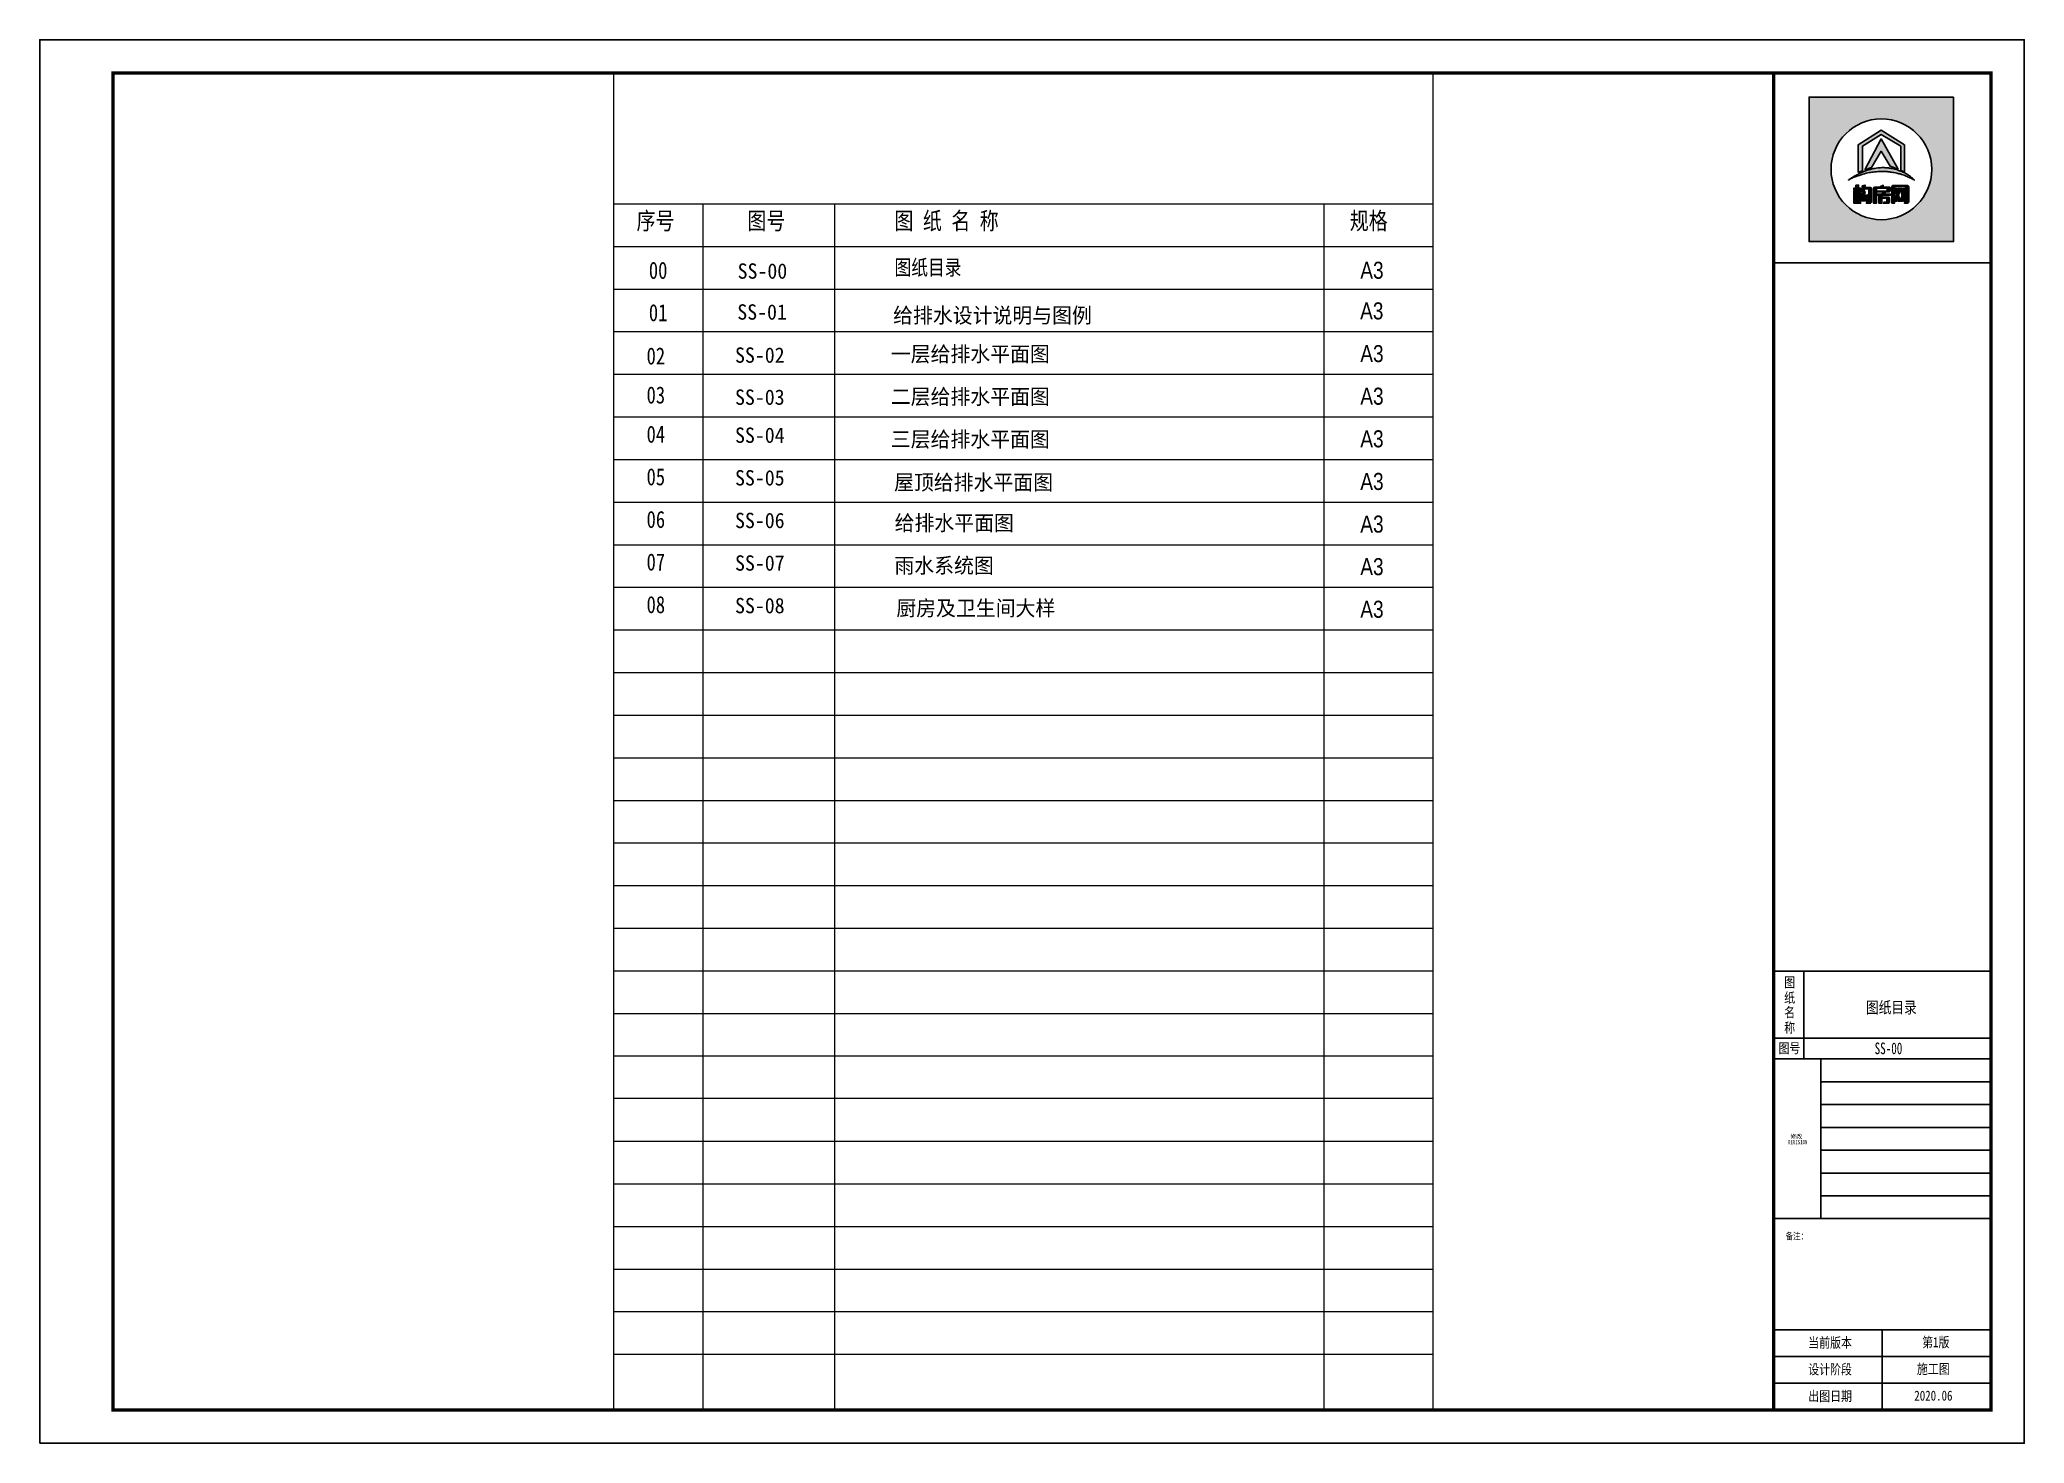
# Model space of a CAD drawing. Header units: millimetres. Extents: x -807114 to -50119, y -468455 to -61603.
# Drawn here: x -411661 to -375195, y -237099 to -211314 of the extents above; entities that cross this region are included whole.
import ezdxf
from ezdxf.enums import TextEntityAlignment as Align

# ---------------------------------------------------------------- set-up
doc = ezdxf.new("R2010")
doc.units = ezdxf.units.MM
doc.header["$LTSCALE"] = 1000
for name, color, linetype in [('PUB_TEXT', 3, 'Continuous'), ('PUB_TITLE', 4, 'Continuous'), ('建-文字', 7, 'Continuous'), ('标注', 7, 'Continuous'), ('标注1', 7, 'Continuous')]:
    doc.layers.add(name, color=color, linetype=linetype)
doc.styles.add('style2', font='', dxfattribs={"width": 0.8, "height": 250})
doc.styles.add('uni-黑体', font='simhei.ttf')
doc.styles.add('ZDBOX', font='simsun.ttc', dxfattribs={"width": 0.7})
doc.styles.add('宋体', font='simsun.ttc', dxfattribs={"width": 0.8})
doc.styles.get('style2').set_extended_font_data('SimSun')

msp = doc.modelspace()

# ---------------------------------------------------------------- texts
at = {"style": 'ZDBOX', "width": 0.8}
for s, height, p in [('图', 184.2, (-379506.4, -228632.6)), ('纸', 184.2, (-379506.4, -228910.4)), ('称', 184.2, (-379506.4, -229461.2)), ('名', 184.2, (-379506.4, -229178.8)), ('图号', 184.17, (-379510.1, -229841)), ('备注：', 122.78, (-379375.2, -233288.2))]:
    msp.add_text(s, height=height, dxfattribs=at).set_placement(p, align=Align.MIDDLE)
for s, p in [('当前版本', (-379165.4, -235341.2)), ('第1版', (-377071.9, -235332.8)), ('设计阶段', (-379165.4, -235832.3)), ('施工图', (-377168.1, -235823.9)), ('出图日期', (-379165.4, -236323.4)), ('2020.06', (-377216.2, -236315))]:
    msp.add_text(s, height=184.17, dxfattribs=at).set_placement(p)
at = {"layer": 'PUB_TEXT', "color": 8, "style": '宋体', "width": 0.7}
msp.add_text('REVISION', height=78.05, dxfattribs=at).set_placement((-379536.5, -231628.3), align=Align.BOTTOM_LEFT)
at = {"layer": 'PUB_TEXT', "color": 8, "style": '宋体'}
msp.add_text('修改', height=78.05, dxfattribs=at).set_placement((-379494, -231500.3))
at = {"layer": '建-文字', "style": 'uni-黑体'}
for s, width, p in [('图纸目录', 0.8, (-378104.3, -229198.3)), ('SS-00', 0.7, (-377945.1, -229950.3))]:
    msp.add_text(s, height=213.77, dxfattribs=dict(at, width=width)).set_placement(p)
at = {"layer": '标注', "color": 8, "style": 'style2', "width": 0.8}
for s, p in [('00', (-400468.3, -215707.5)), ('01', (-400468.3, -216485.6)), ('02', (-400510.1, -217281)), ('03', (-400510.1, -217997.2)), ('04', (-400510.1, -218717.3)), ('05', (-400510.1, -219500.3)), ('06', (-400510.1, -220283.3)), ('07', (-400510.1, -221065.4)), ('08', (-400510.1, -221848.1))]:
    msp.add_text(s, height=313.08, dxfattribs=at).set_placement(p)
at = {"layer": '标注', "color": 8, "lineweight": 0, "style": 'style2', "width": 0.95}
for s, p in [('SS-00', (-398836.4, -215705)), ('SS-01', (-398842.6, -216457.3)), ('给排水设计说明与图例', (-395980, -216519)), ('SS-02', (-398884.4, -217248.7)), ('一层给排水平面图', (-396021.9, -217229.5)), ('二层给排水平面图', (-396021.9, -218012.5)), ('SS-03', (-398884.4, -218021.9)), ('SS-04', (-398884.4, -218720.5)), ('三层给排水平面图', (-396021.9, -218795.2)), ('SS-05', (-398884.4, -219503.5)), ('SS-06', (-398884.4, -220286.5)), ('SS-07', (-398884.4, -221068.6)), ('SS-08', (-398884.4, -221851.3))]:
    msp.add_text(s, height=281.78, dxfattribs=at).set_placement(p)
for s, p in [('屋顶给排水平面图', (-394501.9, -219440.9)), ('给排水平面图', (-394856.4, -220185.4)), ('雨水系统图', (-395043.2, -220967.5)), ('厨房及卫生间大样', (-394460.3, -221750.2))]:
    msp.add_text(s, height=281.78, dxfattribs=at).set_placement(p, align=Align.MIDDLE)
at = {"layer": '标注', "color": 8, "lineweight": 0, "attachment_point": 1, "style": 'style2'}
for s, insert, char_height, width in [('{\\fSimSun|b0|i0|c134|p32;序号}', (-400694.2, -214481.8), 319.345, 5171.284), ('{\\fSimSun|b0|i0|c134|p32;图号}', (-398656.8, -214481.8), 319.345, 5171.284), ('{\\fSimSun|b0|i0|c134|p54;图 纸 名 称}', (-395955.3, -214481.8), 319.345, 5171.284), ('{\\fSimSun|b0|i0|c134|p32;规格}', (-387589.1, -214481.8), 319.345, 5171.284), ('{\\fSimSun|b0|i0|c134|p32;图纸目录}', (-395954.2, -215356.9), 281.775, 5171.284), ('{\\fArial|b0|i0|c0|p32;A3}', (-387395.5, -215393.2), 313.083, 1019.668), ('{\\fArial|b0|i0|c0|p32;A3}', (-387398.6, -216140), 313.083, 1019.668), ('{\\fArial|b0|i0|c0|p32;A3}', (-387395.5, -216924.3), 313.083, 1019.668), ('{\\fArial|b0|i0|c0|p32;A3}', (-387395.5, -217707), 313.083, 1019.668), ('{\\fArial|b0|i0|c0|p32;A3}', (-387395.5, -218489.7), 313.083, 1019.668), ('{\\fArial|b0|i0|c0|p32;A3}', (-387395.5, -219272.7), 313.083, 1019.668), ('{\\fArial|b0|i0|c0|p32;A3}', (-387395.5, -220055.7), 313.083, 1019.668), ('{\\fArial|b0|i0|c0|p32;A3}', (-387395.5, -220837.9), 313.083, 1019.668), ('{\\fArial|b0|i0|c0|p32;A3}', (-387395.5, -221620.6), 313.083, 1019.668)]:
    msp.add_mtext(s, dxfattribs=dict(at, insert=insert, char_height=char_height, width=width))

# ---------------------------------------------------------------- blocks, each defined once
blk = doc.blocks.new('sadasfafa')
h = blk.add_hatch(color=252)
h.dxf.hatch_style = 1
h.paths.add_polyline_path([(1853311, -2488040), (1853311, -2490368), (1855639, -2490368), (1855639, -2488040)])
h.paths.add_polyline_path([(1855286, -2489204, 1), (1853664, -2489204, 1)], flags=16)
edge = h.paths.add_edge_path(flags=0)
edge.add_spline(control_points=[(1853945, -2489376), (1853935, -2489385), (1854022, -2489327), (1854064, -2489324), (1854178, -2489280), (1854273, -2489257), (1854375, -2489242), (1854470, -2489236), (1854555, -2489239), (1854630, -2489250), (1854700, -2489259), (1854781, -2489280), (1854854, -2489303), (1854917, -2489335), (1854967, -2489354), (1854993, -2489368), (1855014, -2489382), (1854982, -2489354), (1854965, -2489332), (1854910, -2489297), (1854854, -2489260), (1854784, -2489234), (1854713, -2489206), (1854640, -2489189), (1854569, -2489179), (1854497, -2489176), (1854414, -2489178), (1854321, -2489198), (1854229, -2489222), (1854147, -2489257), (1854080, -2489292), (1854021, -2489325), (1853977, -2489352), (1853953, -2489369), (1853945, -2489376)], knot_values=[0, 0, 0, 0, 114.670179, 423.637006, 763.89867, 1083.683754, 1343.405239, 1688.07646, 1952.326814, 2113.699055, 2375.693807, 2595.188681, 2872.839541, 3068.155951, 3238.592156, 3348.056762, 3361.095167, 3431.805845, 3527.265261, 3733.200323, 3952.805082, 4160.23278, 4398.128766, 4650.488133, 4837.16968, 5050.428326, 5308.684497, 5588.159898, 5913.430939, 6163.12325, 6398.139207, 6601.625078, 6772.549769, 6871.149972, 6871.149972, 6871.149972, 6871.149972], degree=3, periodic=1)
h.paths.add_polyline_path([(1854530, -2489580), (1854534, -2489580), (1854534, -2489603), (1854618, -2489603), (1854618, -2489621), (1854481, -2489621), (1854481, -2489650), (1854589, -2489650), (1854599, -2489656), (1854606, -2489666), (1854606, -2489733), (1854600, -2489742), (1854590, -2489750), (1854506, -2489750), (1854514, -2489740), (1854518, -2489731), (1854552, -2489731), (1854558, -2489728), (1854560, -2489721), (1854560, -2489675), (1854558, -2489670), (1854553, -2489667), (1854481, -2489667), (1854481, -2489750), (1854436, -2489750), (1854436, -2489626), (1854433, -2489621), (1854406, -2489621), (1854406, -2489603), (1854488, -2489603), (1854488, -2489590)], flags=0)
h.paths.add_polyline_path([(1854486, -2489468), (1854506, -2489461), (1854506, -2489485), (1854510, -2489489), (1854601, -2489489), (1854609, -2489494), (1854615, -2489502), (1854615, -2489556), (1854607, -2489564), (1854599, -2489569), (1854401, -2489569), (1854394, -2489573), (1854394, -2489750), (1854349, -2489750), (1854349, -2489504), (1854355, -2489495), (1854367, -2489489), (1854462, -2489489), (1854462, -2489474)], flags=0)
h.paths.add_polyline_path([(1854394, -2489554), (1854394, -2489512), (1854404, -2489506), (1854562, -2489506), (1854570, -2489513), (1854570, -2489554)], flags=0)
h.paths.add_polyline_path([(1854214, -2489569), (1854203, -2489632), (1854193, -2489683), (1854194, -2489689), (1854218, -2489689), (1854220, -2489683), (1854214, -2489633), (1854254, -2489614), (1854263, -2489686), (1854263, -2489700), (1854255, -2489709), (1854159, -2489709), (1854150, -2489702), (1854148, -2489692), (1854173, -2489569)], flags=0)
h.paths.add_polyline_path([(1854187, -2489466), (1854213, -2489458), (1854207, -2489496), (1854296, -2489496), (1854305, -2489498), (1854312, -2489505), (1854314, -2489513), (1854314, -2489733), (1854310, -2489741), (1854301, -2489750), (1854231, -2489750), (1854238, -2489741), (1854243, -2489730), (1854261, -2489730), (1854268, -2489727), (1854270, -2489720), (1854270, -2489531), (1854270, -2489526), (1854267, -2489521), (1854260, -2489516), (1854202, -2489516), (1854201, -2489534), (1854196, -2489558), (1854150, -2489558), (1854159, -2489535), (1854165, -2489504), (1854167, -2489471)], flags=0)
h.paths.add_polyline_path([(1854140, -2489544), (1854140, -2489750), (1854114, -2489750), (1854114, -2489544)], flags=0)
h.paths.add_polyline_path([(1854056, -2489544), (1854053, -2489750), (1854031, -2489750), (1854031, -2489544)], flags=0)
h.paths.add_polyline_path([(1854107, -2489459), (1854107, -2489508), (1854139, -2489508), (1854139, -2489527), (1854107, -2489527), (1854107, -2489750), (1854062, -2489750), (1854062, -2489527), (1854029, -2489527), (1854029, -2489508), (1854062, -2489508), (1854062, -2489459)], flags=0)
h.paths.add_polyline_path([(1854209, -2489211), (1854471, -2488714), (1854743, -2489200), (1854618, -2489155), (1854470, -2488913), (1854318, -2489172)], flags=0)
h.paths.add_polyline_path([(1854102, -2488808), (1854470, -2488575), (1854848, -2488810), (1854848, -2489247), (1854790, -2489223), (1854790, -2488832), (1854471, -2488643), (1854168, -2488829), (1854168, -2489231), (1854102, -2489257)], flags=0)
h.paths.add_polyline_path([(1854685, -2489750), (1854641, -2489750), (1854641, -2489488), (1854641, -2489484), (1854646, -2489475), (1854656, -2489467), (1854898, -2489467), (1854907, -2489471), (1854916, -2489478), (1854916, -2489731), (1854908, -2489743), (1854902, -2489750), (1854847, -2489750), (1854858, -2489732), (1854866, -2489731), (1854869, -2489724), (1854869, -2489718), (1854867, -2489718), (1854836, -2489718), (1854826, -2489684), (1854814, -2489718), (1854746, -2489718), (1854736, -2489684), (1854722, -2489718), (1854689, -2489718), (1854689, -2489709), (1854691, -2489709), (1854720, -2489621), (1854685, -2489512)], flags=0)
h.paths.add_polyline_path([(1854779, -2489518), (1854809, -2489621), (1854781, -2489709), (1854777, -2489709), (1854750, -2489621), (1854775, -2489518)], flags=0)
h = blk.add_hatch(color=7)
h.dxf.hatch_style = 1
h.paths.add_polyline_path([(1854102, -2489257), (1854168, -2489231), (1854168, -2488829), (1854471, -2488643), (1854790, -2488832), (1854790, -2489223), (1854848, -2489247), (1854848, -2488810), (1854470, -2488575), (1854102, -2488808)])
h = blk.add_hatch(color=7)
h.dxf.hatch_style = 1
h.paths.add_polyline_path([(1854318, -2489172), (1854470, -2488913), (1854618, -2489155), (1854743, -2489200), (1854471, -2488714), (1854209, -2489211)])
h = blk.add_hatch(color=7)
h.dxf.hatch_style = 1
edge = h.paths.add_edge_path()
edge.add_spline(control_points=[(1853945, -2489376), (1853953, -2489369), (1853977, -2489352), (1854021, -2489325), (1854080, -2489292), (1854147, -2489257), (1854229, -2489222), (1854321, -2489198), (1854414, -2489178), (1854497, -2489176), (1854569, -2489179), (1854640, -2489189), (1854713, -2489206), (1854784, -2489234), (1854854, -2489260), (1854910, -2489297), (1854965, -2489332), (1854982, -2489354), (1855014, -2489382), (1854993, -2489368), (1854967, -2489354), (1854917, -2489335), (1854854, -2489303), (1854781, -2489280), (1854700, -2489259), (1854630, -2489250), (1854555, -2489239), (1854470, -2489236), (1854375, -2489242), (1854273, -2489257), (1854178, -2489280), (1854064, -2489324), (1854022, -2489327), (1853935, -2489385), (1853945, -2489376)], knot_values=[0, 0, 0, 0, 98.600203, 269.524894, 473.010766, 708.026723, 957.719033, 1282.990074, 1562.465475, 1820.721647, 2033.980292, 2220.661839, 2473.021206, 2710.917192, 2918.34489, 3137.949649, 3343.884711, 3439.344127, 3510.054805, 3523.09321, 3632.557816, 3802.994021, 3998.310431, 4275.961291, 4495.456165, 4757.450917, 4918.823158, 5183.073513, 5527.744733, 5787.466218, 6107.251302, 6447.512966, 6756.479793, 6871.149972, 6871.149972, 6871.149972, 6871.149972], degree=3, periodic=1)
h = blk.add_hatch(color=7)
h.dxf.hatch_style = 1
h.paths.add_polyline_path([(1854062, -2489459), (1854062, -2489508), (1854029, -2489508), (1854029, -2489527), (1854062, -2489527), (1854062, -2489750), (1854107, -2489750), (1854107, -2489527), (1854139, -2489527), (1854139, -2489508), (1854107, -2489508), (1854107, -2489459)])
h = blk.add_hatch(color=7)
h.dxf.hatch_style = 1
h.paths.add_polyline_path([(1854167, -2489471), (1854165, -2489504), (1854159, -2489535), (1854150, -2489558), (1854196, -2489558), (1854201, -2489534), (1854202, -2489516), (1854260, -2489516), (1854267, -2489521), (1854270, -2489526), (1854270, -2489531), (1854270, -2489720), (1854268, -2489727), (1854261, -2489730), (1854243, -2489730), (1854238, -2489741), (1854231, -2489750), (1854301, -2489750), (1854310, -2489741), (1854314, -2489733), (1854314, -2489513), (1854312, -2489505), (1854305, -2489498), (1854296, -2489496), (1854207, -2489496), (1854213, -2489458), (1854187, -2489466)])
h = blk.add_hatch(color=7)
h.dxf.hatch_style = 1
h.paths.add_polyline_path([(1854462, -2489474), (1854462, -2489489), (1854367, -2489489), (1854355, -2489495), (1854349, -2489504), (1854349, -2489750), (1854394, -2489750), (1854394, -2489573), (1854401, -2489569), (1854599, -2489569), (1854607, -2489564), (1854615, -2489556), (1854615, -2489502), (1854609, -2489494), (1854601, -2489489), (1854510, -2489489), (1854506, -2489485), (1854506, -2489461), (1854486, -2489468)])
h.paths.add_polyline_path([(1854394, -2489554), (1854394, -2489512), (1854404, -2489506), (1854562, -2489506), (1854570, -2489513), (1854570, -2489554)], flags=16)
h = blk.add_hatch(color=7)
h.dxf.hatch_style = 1
h.paths.add_polyline_path([(1854685, -2489512), (1854685, -2489493), (1854693, -2489483), (1854862, -2489483), (1854869, -2489491), (1854869, -2489724), (1854866, -2489731), (1854858, -2489732), (1854847, -2489750), (1854902, -2489750), (1854908, -2489743), (1854916, -2489731), (1854916, -2489478), (1854907, -2489471), (1854898, -2489467), (1854656, -2489467), (1854646, -2489475), (1854641, -2489484), (1854641, -2489488), (1854641, -2489750), (1854685, -2489750)])
h = blk.add_hatch(color=7)
h.dxf.hatch_style = 1
h.paths.add_polyline_path([(1854866, -2489709), (1854840, -2489621), (1854866, -2489512), (1854836, -2489512), (1854824, -2489558), (1854808, -2489512), (1854745, -2489512), (1854734, -2489557), (1854719, -2489512), (1854689, -2489512), (1854720, -2489621), (1854691, -2489709), (1854689, -2489709), (1854689, -2489710), (1854689, -2489718), (1854722, -2489718), (1854736, -2489684), (1854746, -2489718), (1854814, -2489718), (1854826, -2489684), (1854836, -2489718), (1854867, -2489718), (1854867, -2489709)])
h.paths.add_polyline_path([(1854779, -2489518), (1854809, -2489621), (1854781, -2489709), (1854777, -2489709), (1854750, -2489621), (1854775, -2489518)], flags=16)
h = blk.add_hatch(color=7)
h.dxf.hatch_style = 1
h.paths.add_polyline_path([(1854031, -2489544), (1854031, -2489750), (1854053, -2489750), (1854056, -2489544)])
h = blk.add_hatch(color=7)
h.dxf.hatch_style = 1
h.paths.add_polyline_path([(1854114, -2489544), (1854114, -2489750), (1854140, -2489750), (1854140, -2489544)])
h = blk.add_hatch(color=7)
h.dxf.hatch_style = 1
h.paths.add_polyline_path([(1854173, -2489569), (1854148, -2489692), (1854150, -2489702), (1854159, -2489709), (1854255, -2489709), (1854263, -2489700), (1854263, -2489686), (1854254, -2489614), (1854214, -2489633), (1854220, -2489683), (1854218, -2489689), (1854194, -2489689), (1854193, -2489683), (1854203, -2489632), (1854214, -2489569)])
h = blk.add_hatch(color=7)
h.dxf.hatch_style = 1
h.paths.add_polyline_path([(1854488, -2489590), (1854488, -2489603), (1854406, -2489603), (1854406, -2489621), (1854433, -2489621), (1854436, -2489626), (1854436, -2489750), (1854481, -2489750), (1854481, -2489667), (1854553, -2489667), (1854558, -2489670), (1854560, -2489675), (1854560, -2489721), (1854558, -2489728), (1854552, -2489731), (1854518, -2489731), (1854514, -2489740), (1854506, -2489750), (1854590, -2489750), (1854600, -2489742), (1854606, -2489733), (1854606, -2489666), (1854599, -2489656), (1854589, -2489650), (1854481, -2489650), (1854481, -2489621), (1854618, -2489621), (1854618, -2489603), (1854534, -2489603), (1854534, -2489580), (1854530, -2489580)])
for points in [[(1855639, -2488040), (1853311, -2488040), (1853311, -2490368), (1855639, -2490368)], [(1854102, -2489257), (1854102, -2488808), (1854470, -2488575), (1854848, -2488810), (1854848, -2489247), (1854790, -2489223), (1854790, -2488832), (1854471, -2488643), (1854168, -2488829), (1854168, -2489231)], [(1854209, -2489211), (1854318, -2489172), (1854470, -2488913), (1854618, -2489155), (1854743, -2489200), (1854471, -2488714)], [(1854062, -2489459), (1854107, -2489459), (1854107, -2489508), (1854139, -2489508), (1854139, -2489527), (1854107, -2489527), (1854107, -2489750), (1854062, -2489750), (1854062, -2489527), (1854029, -2489527), (1854029, -2489508), (1854062, -2489508)], [(1854462, -2489474), (1854486, -2489468), (1854506, -2489461), (1854506, -2489485), (1854510, -2489489), (1854601, -2489489), (1854609, -2489494), (1854615, -2489502), (1854615, -2489556), (1854607, -2489564), (1854599, -2489569), (1854401, -2489569), (1854394, -2489573), (1854394, -2489750), (1854349, -2489750), (1854349, -2489504), (1854355, -2489495), (1854367, -2489489), (1854462, -2489489)], [(1854394, -2489554), (1854570, -2489554), (1854570, -2489513), (1854562, -2489506), (1854404, -2489506), (1854394, -2489512)], [(1854641, -2489750), (1854641, -2489488), (1854641, -2489484), (1854646, -2489475), (1854656, -2489467), (1854898, -2489467), (1854907, -2489471), (1854916, -2489478), (1854916, -2489731), (1854908, -2489743), (1854902, -2489750), (1854847, -2489750), (1854858, -2489732), (1854866, -2489731), (1854869, -2489724), (1854869, -2489491), (1854862, -2489483), (1854693, -2489483), (1854685, -2489493), (1854685, -2489750)], [(1854775, -2489518), (1854779, -2489518), (1854809, -2489621), (1854781, -2489709), (1854777, -2489709), (1854750, -2489621)], [(1854056, -2489544), (1854031, -2489544), (1854031, -2489750), (1854053, -2489750)], [(1854114, -2489544), (1854140, -2489544), (1854140, -2489750), (1854114, -2489750)], [(1854488, -2489590), (1854530, -2489580), (1854534, -2489580), (1854534, -2489603), (1854618, -2489603), (1854618, -2489621), (1854481, -2489621), (1854481, -2489650), (1854589, -2489650), (1854599, -2489656), (1854606, -2489666), (1854606, -2489733), (1854600, -2489742), (1854590, -2489750), (1854506, -2489750), (1854514, -2489740), (1854518, -2489731), (1854552, -2489731), (1854558, -2489728), (1854560, -2489721), (1854560, -2489675), (1854558, -2489670), (1854553, -2489667), (1854481, -2489667), (1854481, -2489750), (1854436, -2489750), (1854436, -2489626), (1854433, -2489621), (1854406, -2489621), (1854406, -2489603), (1854488, -2489603)]]:
    blk.add_lwpolyline(points, close=True)
for points in [[(1854167, -2489471), (1854187, -2489466), (1854213, -2489458), (1854207, -2489496), (1854296, -2489496), (1854305, -2489498), (1854312, -2489505), (1854314, -2489513), (1854314, -2489733), (1854310, -2489741), (1854301, -2489750), (1854231, -2489750), (1854238, -2489741), (1854243, -2489730), (1854261, -2489730), (1854268, -2489727), (1854270, -2489720), (1854270, -2489531), (1854270, -2489526), (1854267, -2489521), (1854260, -2489516), (1854202, -2489516), (1854201, -2489534), (1854196, -2489558), (1854150, -2489558), (1854150, -2489558), (1854159, -2489535), (1854165, -2489504), (1854167, -2489471)], [(1854866, -2489709), (1854866, -2489709), (1854867, -2489709), (1854867, -2489718), (1854836, -2489718), (1854826, -2489684), (1854814, -2489718), (1854746, -2489718), (1854736, -2489684), (1854722, -2489718), (1854689, -2489718), (1854689, -2489710), (1854689, -2489709), (1854691, -2489709), (1854720, -2489621), (1854689, -2489512)], [(1854173, -2489569), (1854214, -2489569), (1854203, -2489632), (1854193, -2489683), (1854194, -2489689), (1854218, -2489689), (1854220, -2489683), (1854214, -2489633), (1854254, -2489614), (1854263, -2489686), (1854263, -2489700), (1854255, -2489709), (1854159, -2489709), (1854150, -2489702), (1854148, -2489692), (1854173, -2489569)]]:
    blk.add_lwpolyline(points)
at = {"color": 7}
blk.add_lwpolyline([(1854689, -2489512), (1854719, -2489512), (1854734, -2489557), (1854745, -2489512), (1854808, -2489512), (1854824, -2489558), (1854836, -2489512), (1854866, -2489512), (1854840, -2489621), (1854866, -2489709)], dxfattribs=at)
blk.add_circle((1854475, -2489204), 811)
at = {"start_tangent": (-0.74079, -0.671736), "end_tangent": (-0.74079, -0.671736)}
blk.add_spline([(1853945, -2489376), (1853977, -2489357), (1854071, -2489318), (1854178, -2489282), (1854280, -2489257), (1854365, -2489245), (1854479, -2489238), (1854566, -2489241), (1854619, -2489248), (1854704, -2489261), (1854775, -2489279), (1854861, -2489308), (1854920, -2489335), (1854972, -2489357), (1855003, -2489375), (1855007, -2489377), (1854990, -2489361), (1854968, -2489339), (1854913, -2489299), (1854851, -2489261), (1854787, -2489235), (1854714, -2489208), (1854633, -2489189), (1854572, -2489180), (1854501, -2489177), (1854416, -2489181), (1854326, -2489198), (1854222, -2489227), (1854146, -2489259), (1854077, -2489294), (1854019, -2489327), (1853971, -2489357), (1853945, -2489376)], degree=3, dxfattribs=at)

# ---------------------------------------------------------------- linework, layer by layer
at = {"color": 2, "lineweight": 0}
for p, q in [((-401110.5, -236484.8), (-401110.5, -211928.3)), ((-386064.5, -211928.3), (-386064.5, -236484.8))]:
    msp.add_line(p, q, dxfattribs=at)
for p, q in [((-379246.7, -230038.7), (-379246.7, -228427.2)), ((-379799.3, -229655), (-375808.8, -229655))]:
    msp.add_line(p, q)
at = {"const_width": 30.7}
for points in [[(-379799.3, -215415.9), (-375808.8, -215415.9)], [(-379799.3, -228427.2), (-375808.8, -228427.2)], [(-379799.3, -230038.7), (-375808.8, -230038.7)], [(-379799.3, -232972), (-375808.8, -232972)]]:
    msp.add_lwpolyline(points, dxfattribs=at)
at = {"layer": 'PUB_TITLE'}
for p, q in [((-379799.3, -235011.4), (-375808.8, -235011.4)), ((-377804, -236484.8), (-377804, -235011.4)), ((-379799.3, -235502.5), (-375808.8, -235502.5)), ((-379799.3, -235993.7), (-375808.8, -235993.7))]:
    msp.add_line(p, q, dxfattribs=at)
for points in [[(-411661.3, -237098.7), (-375194.9, -237098.7), (-375194.9, -211314.4), (-411661.3, -211314.4)], [(-410315.9, -236484.8), (-375808.8, -236484.8), (-375808.8, -211928.3), (-410315.9, -211928.3)]]:
    msp.add_lwpolyline(points, close=True, dxfattribs=at)
at = {"layer": 'PUB_TITLE', "const_width": 61.4}
msp.add_lwpolyline([(-410315.9, -236484.8), (-375808.8, -236484.8), (-375808.8, -211928.3), (-410315.9, -211928.3)], close=True, dxfattribs=at)
msp.add_lwpolyline([(-379799.3, -236484.8), (-379799.3, -211928.3)], dxfattribs=at)
at = {"layer": 'PUB_TITLE'}
msp.add_lwpolyline([(-379799.3, -232972), (-375808.8, -232972)], dxfattribs=at)
for points in [[(-378931, -230038.7), (-378931, -230038.7), (-378931, -232953.6), (-378931, -232953.6)], [(-378931, -230457.7), (-378931, -230457.7), (-376605.5, -230457.7), (-375808.8, -230457.7)], [(-378931, -230876.8), (-378931, -230876.8), (-376605.5, -230876.8), (-375808.8, -230876.8)], [(-378931, -231295.8), (-378931, -231295.8), (-376605.5, -231295.8), (-375808.8, -231295.8)], [(-378931, -231714.9), (-378931, -231714.9), (-376605.5, -231714.9), (-375808.8, -231714.9)], [(-378931, -232133.9), (-378931, -232133.9), (-376605.5, -232133.9), (-375808.8, -232133.9)], [(-378931, -232552.9), (-378931, -232552.9), (-376605.5, -232552.9), (-375808.8, -232552.9)]]:
    msp.add_open_spline(points, degree=3, dxfattribs=at)
at = {"layer": '标注1', "color": 4, "lineweight": 0}
for p, q in [((-401110.5, -214329.5), (-386064.5, -214329.5)), ((-399467.6, -215112.2), (-399467.6, -214329.5)), ((-397050.9, -215112.2), (-397050.9, -214329.5)), ((-388061.8, -215112.2), (-388061.8, -214329.5)), ((-401110.5, -215112.2), (-386064.5, -215112.2)), ((-401110.5, -215112.2), (-386064.5, -215112.2)), ((-399467.6, -216677.6), (-399467.6, -215112.2)), ((-397050.9, -217460.3), (-397050.9, -215112.2)), ((-388061.8, -216677.6), (-388061.8, -215112.2)), ((-401110.5, -215894.9), (-386064.5, -215894.9)), ((-401110.5, -216677.6), (-386064.5, -216677.6)), ((-399467.6, -236484.8), (-399467.6, -216664.1)), ((-388061.8, -236484.8), (-388061.8, -216677.6)), ((-401110.5, -217460.3), (-386064.5, -217460.3)), ((-397050.9, -236484.8), (-397050.9, -217460.3)), ((-401110.5, -218243), (-386064.5, -218243)), ((-401110.5, -219025.7), (-386064.5, -219025.7)), ((-401110.5, -219025.7), (-386064.5, -219025.7)), ((-401110.5, -219808.7), (-386064.5, -219808.7)), ((-401110.5, -219808.7), (-386064.5, -219808.7)), ((-401110.5, -220591.7), (-386064.5, -220591.7)), ((-401110.5, -220591.7), (-386064.5, -220591.7)), ((-401110.5, -221373.9), (-386064.5, -221373.9)), ((-401110.5, -222156.6), (-386064.5, -222156.6)), ((-401110.5, -222939.3), (-386064.5, -222939.3)), ((-401110.5, -222939.3), (-386064.5, -222939.3)), ((-401110.5, -223722), (-386064.5, -223722)), ((-401110.5, -224504.7), (-386064.5, -224504.7)), ((-401110.5, -225287.4), (-386064.5, -225287.4)), ((-401110.5, -226070.1), (-386064.5, -226070.1)), ((-401110.5, -226070.1), (-386064.5, -226070.1)), ((-401110.5, -226852.8), (-386064.5, -226852.8)), ((-401110.5, -227635.5), (-386064.5, -227635.5)), ((-401110.5, -228418.3), (-386064.5, -228418.3)), ((-401110.5, -229201), (-386064.5, -229201)), ((-401110.5, -229983.7), (-386064.5, -229983.7)), ((-386064.5, -230766.4), (-401110.5, -230766.4)), ((-401110.5, -231549.1), (-386064.5, -231549.1)), ((-401110.5, -232331.8), (-386064.5, -232331.8)), ((-401110.5, -232331.8), (-386064.5, -232331.8)), ((-401110.5, -233114.5), (-386064.5, -233114.5)), ((-401110.5, -233897.2), (-386064.5, -233897.2)), ((-401110.5, -234679.9), (-386064.5, -234679.9)), ((-401110.5, -235462.6), (-386064.5, -235462.6))]:
    msp.add_line(p, q, dxfattribs=at)

# ---------------------------------------------------------------- block references
at = {"xscale": 1.14048, "yscale": 1.14048, "zscale": 1.14048}
msp.add_blockref('sadasfafa', (-2492812.5, 2625191.8), dxfattribs=at)

msp.set_redraw_order([(e.dxf.handle, doc.entitydb.next_handle()) for e in msp.query("TEXT MTEXT ATTDEF DIMENSION ARC_DIMENSION")])  # texts and dimensions are drawn at this point

doc.saveas('drawing.dxf')
